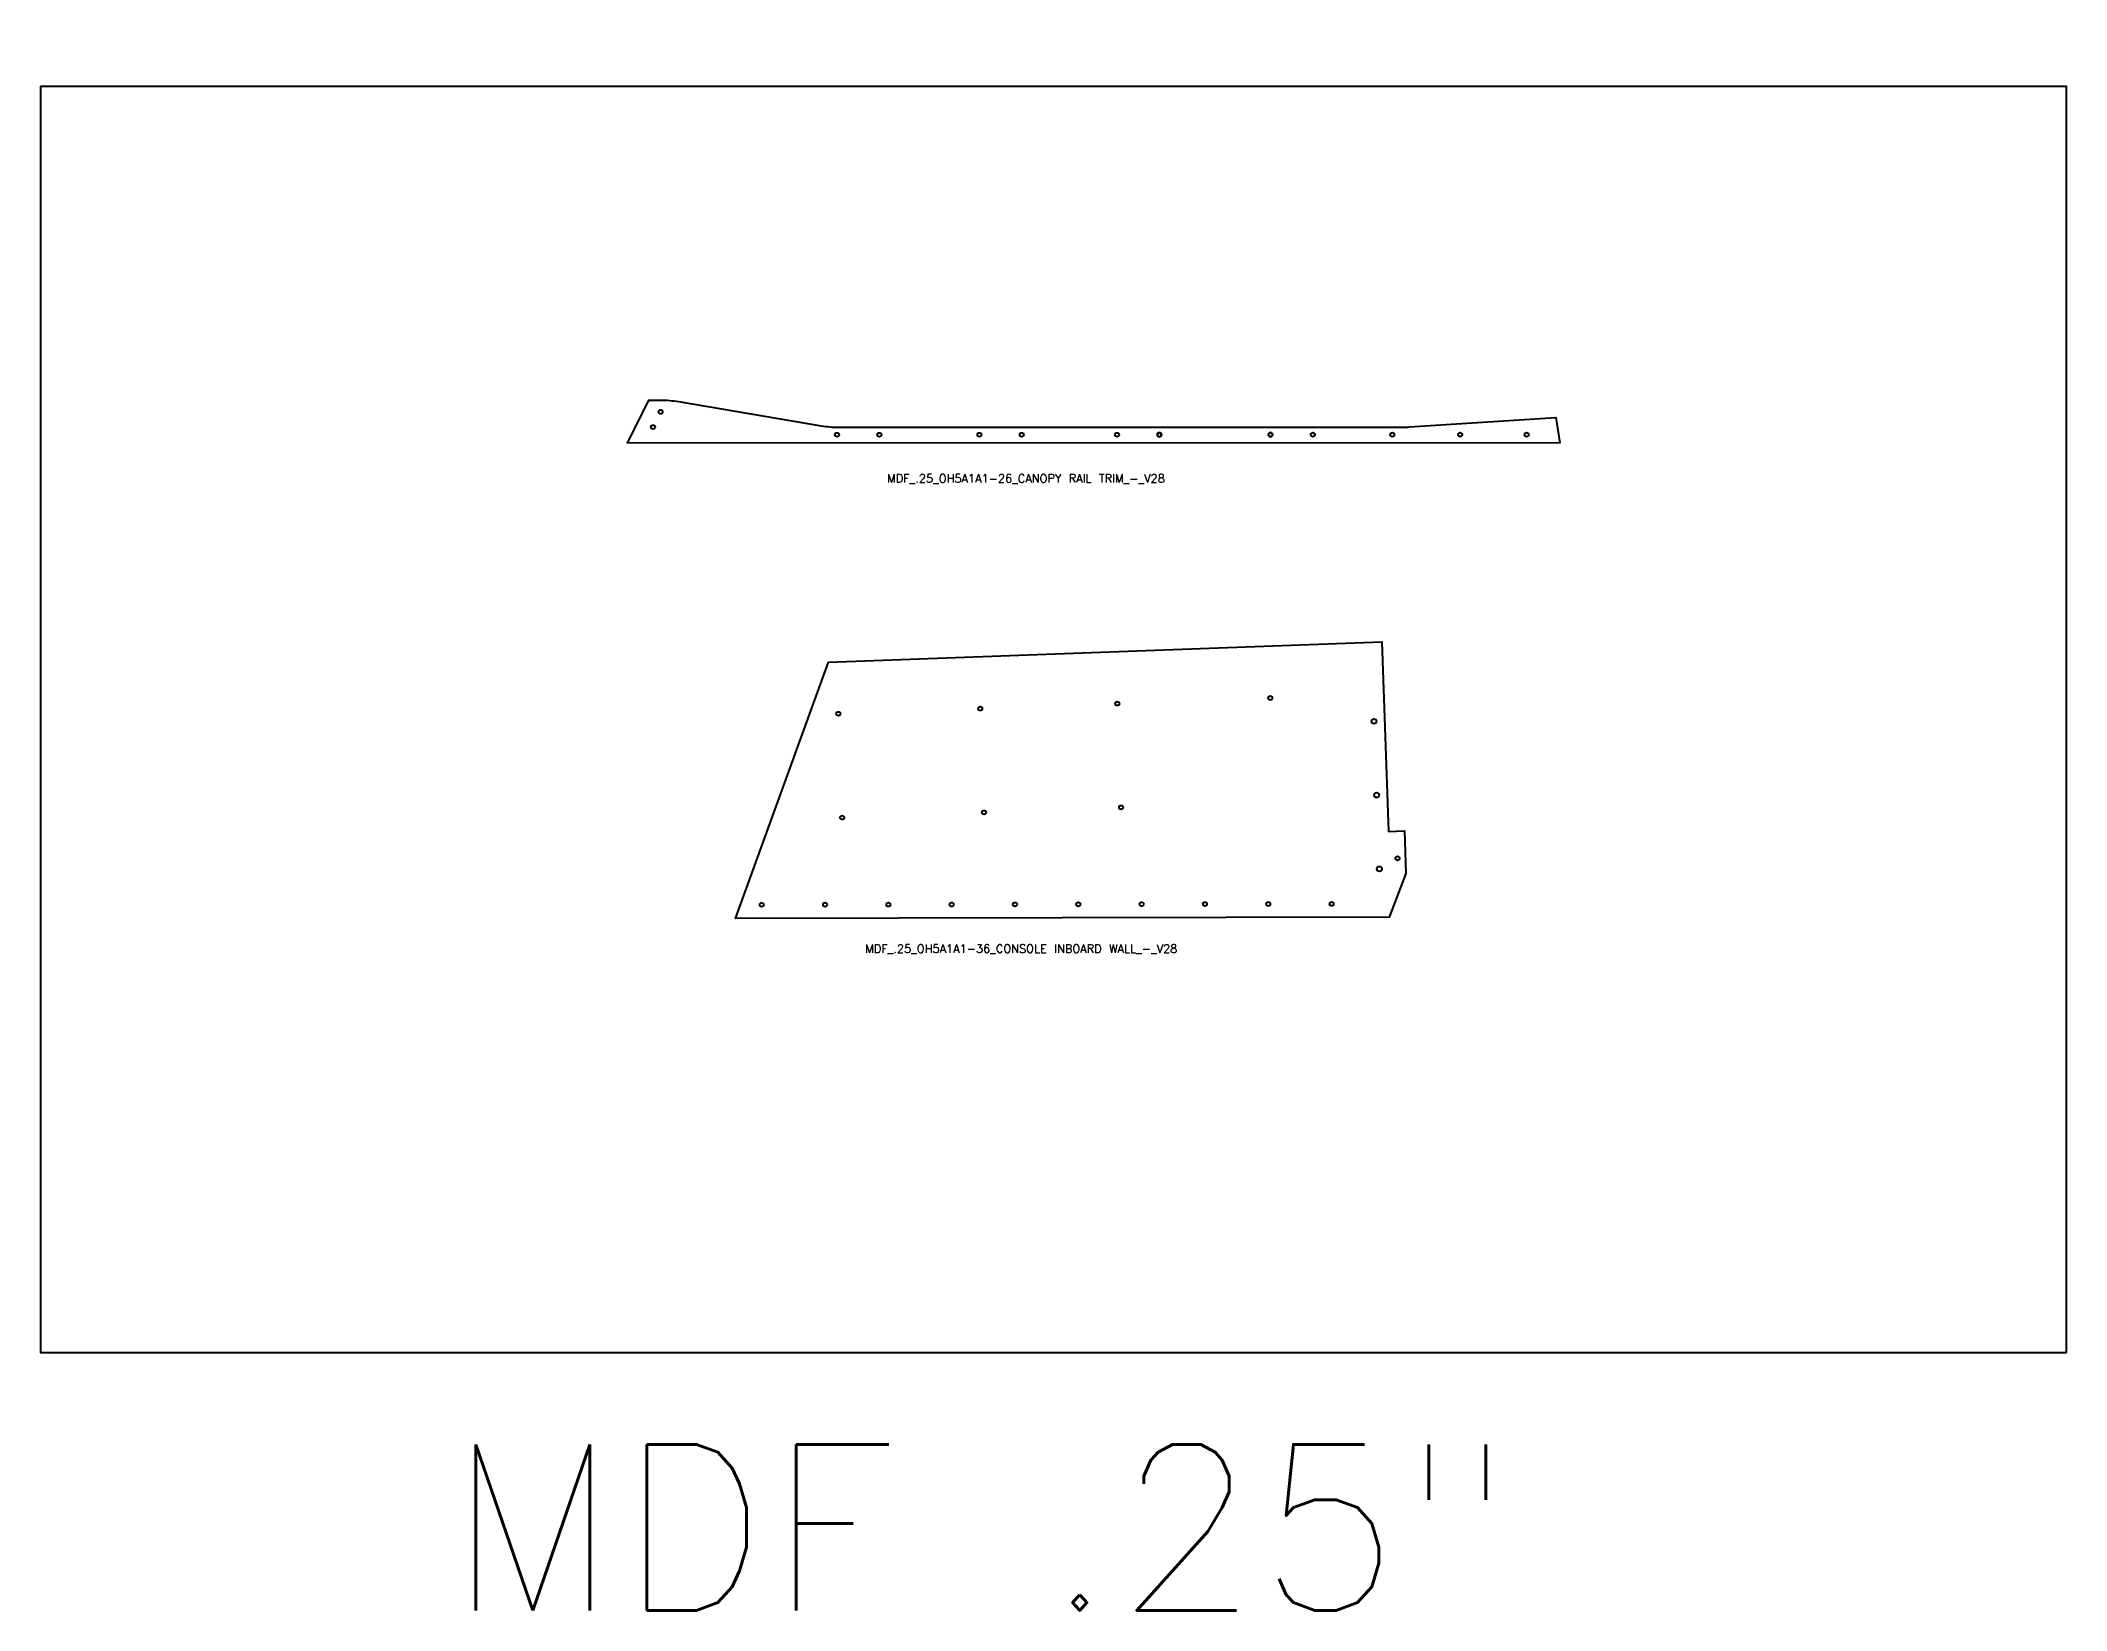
# Model space of a CAD drawing. Header units: inches. Extents: x 315 to 1225, y 14 to 674.
# Drawn here: x 766.8 to 862.8, y 13.8 to 88.2 of the extents above; entities that cross this region are included whole.
import ezdxf

# ---------------------------------------------------------------- set-up
doc = ezdxf.new("R2010")
doc.units = ezdxf.units.IN
doc.header["$LTSCALE"] = 0.03937
doc.header["$MEASUREMENT"] = 0
doc.styles.get("Standard").update_dxf_attribs({"font": 'txt.shx'})

msp = doc.modelspace()

# ---------------------------------------------------------------- texts
for s, height, p in [('MDF_.25_OH5A1A1-26_CANOPY RAIL TRIM_-_V28', 0.3937008, (806.87975, 67.26739)), ('MDF_.25_OH5A1A1-36_CONSOLE INBOARD WALL_-_V28', 0.3937008, (805.83888, 44.97998)), ('MDF .25"', 7.874016, (786.03872, 13.80659))]:
    msp.add_text(s, height=height).set_placement(p)

# ---------------------------------------------------------------- linework, layer by layer
at = {"color": 0, "linetype": 'ByBlock', "lineweight": -2}
msp.add_lwpolyline([(862.76037, 26.03273), (862.76037, 86.03273), (766.76037, 86.03273), (766.76037, 26.03273)], close=True, dxfattribs=at)
msp.add_lwpolyline([(796.99261, 71.10579), (803.7546, 69.96089, 0.04197929), (804.58977, 69.89072), (831.30468, 69.89326, 0.01619743), (831.62837, 69.90378), (838.57033, 70.3548), (838.75599, 69.14397), (794.57192, 69.13977), (795.57798, 71.1759), (796.15744, 71.17595, -0.04197929)], format="xyb", close=True)
msp.add_lwpolyline([(796.99261, 71.10579), (803.7546, 69.96089, 0.04197929), (804.58977, 69.89072), (831.30468, 69.89326, 0.01619743), (831.62837, 69.90378), (838.57033, 70.3548), (838.75599, 69.14397), (794.57192, 69.13977), (795.57798, 71.1759), (796.15744, 71.17595, -0.04197929)], format="xyb", close=True)
msp.add_lwpolyline([(804.10199, 58.75643), (830.3116, 59.71148), (830.63878, 50.7324), (831.38829, 50.75971), (831.46179, 48.7426), (830.67203, 46.67585), (799.69937, 46.60301)], close=True)
msp.add_lwpolyline([(804.10199, 58.75643), (830.3116, 59.71148), (830.63878, 50.7324), (831.38829, 50.75971), (831.46179, 48.7426), (830.67203, 46.67585), (799.69937, 46.60301)], close=True)
for centre, radius in [((796.14091, 70.62211), 0.09675), ((796.14091, 70.62211), 0.09675), ((795.78256, 69.89686), 0.09675), ((795.78256, 69.89686), 0.09675), ((804.50248, 69.53442), 0.09675), ((804.50248, 69.53442), 0.09675), ((806.50838, 69.53461), 0.09675), ((806.50838, 69.53461), 0.09675), ((811.25083, 69.53506), 0.09675), ((811.25083, 69.53506), 0.09675), ((813.25673, 69.53525), 0.09675), ((813.25673, 69.53525), 0.09675), ((817.77146, 69.53568), 0.09675), ((817.77146, 69.53568), 0.09675), ((819.77736, 69.53587), 0.09675), ((825.04447, 69.53637), 0.09675), ((827.05037, 69.53656), 0.09675), ((827.05037, 69.53656), 0.09675), ((830.81272, 69.53692), 0.09675), ((830.81272, 69.53692), 0.09675), ((834.03154, 69.53722), 0.09675), ((834.03154, 69.53722), 0.09675), ((837.18115, 69.53752), 0.09675), ((837.18115, 69.53752), 0.09675), ((811.28895, 56.55421), 0.09675), ((811.28895, 56.55421), 0.09675), ((817.78464, 56.7909), 0.09675), ((817.78464, 56.7909), 0.09675), ((825.02983, 57.05491), 0.09675), ((825.02983, 57.05491), 0.09675), ((804.56641, 56.30924), 0.09675), ((804.56641, 56.30924), 0.09675), ((829.94832, 55.95024), 0.11719), ((829.94832, 55.95024), 0.11719), ((817.96398, 51.86921), 0.09675), ((817.96398, 51.86921), 0.09675), ((830.07577, 52.45257), 0.11719), ((830.07577, 52.45257), 0.11719), ((804.74575, 51.38755), 0.09675), ((804.74575, 51.38755), 0.09675), ((811.46829, 51.63252), 0.09675), ((811.46829, 51.63252), 0.09675), ((830.20322, 48.95489), 0.11719), ((830.20322, 48.95489), 0.11719), ((831.06044, 49.45887), 0.09675), ((831.06044, 49.45887), 0.09675), ((800.93673, 47.25577), 0.09675), ((800.93673, 47.25577), 0.09675), ((803.93673, 47.26032), 0.09675), ((803.93673, 47.26032), 0.09675), ((806.93673, 47.26486), 0.09675), ((806.93673, 47.26486), 0.09675), ((809.93672, 47.26941), 0.09675), ((809.93672, 47.26941), 0.09675), ((812.93672, 47.27396), 0.09675), ((812.93672, 47.27396), 0.09675), ((815.93671, 47.27851), 0.09675), ((815.93671, 47.27851), 0.09675), ((818.93671, 47.28306), 0.09675), ((818.93671, 47.28306), 0.09675), ((821.93671, 47.28761), 0.09675), ((821.93671, 47.28761), 0.09675), ((824.9367, 47.29216), 0.09675), ((824.9367, 47.29216), 0.09675), ((827.9367, 47.29671), 0.09675), ((827.9367, 47.29671), 0.09675)]:
    msp.add_circle(centre, radius)
at = {"extrusion": (0, 0, -1)}
for centre in [(-819.77736, 69.53587), (-825.04447, 69.53637)]:
    msp.add_circle(centre, 0.09675, dxfattribs=at)

msp.set_redraw_order([(e.dxf.handle, doc.entitydb.next_handle()) for e in msp.query("TEXT MTEXT ATTDEF DIMENSION ARC_DIMENSION")])  # texts and dimensions are drawn at this point

doc.saveas('drawing.dxf')
